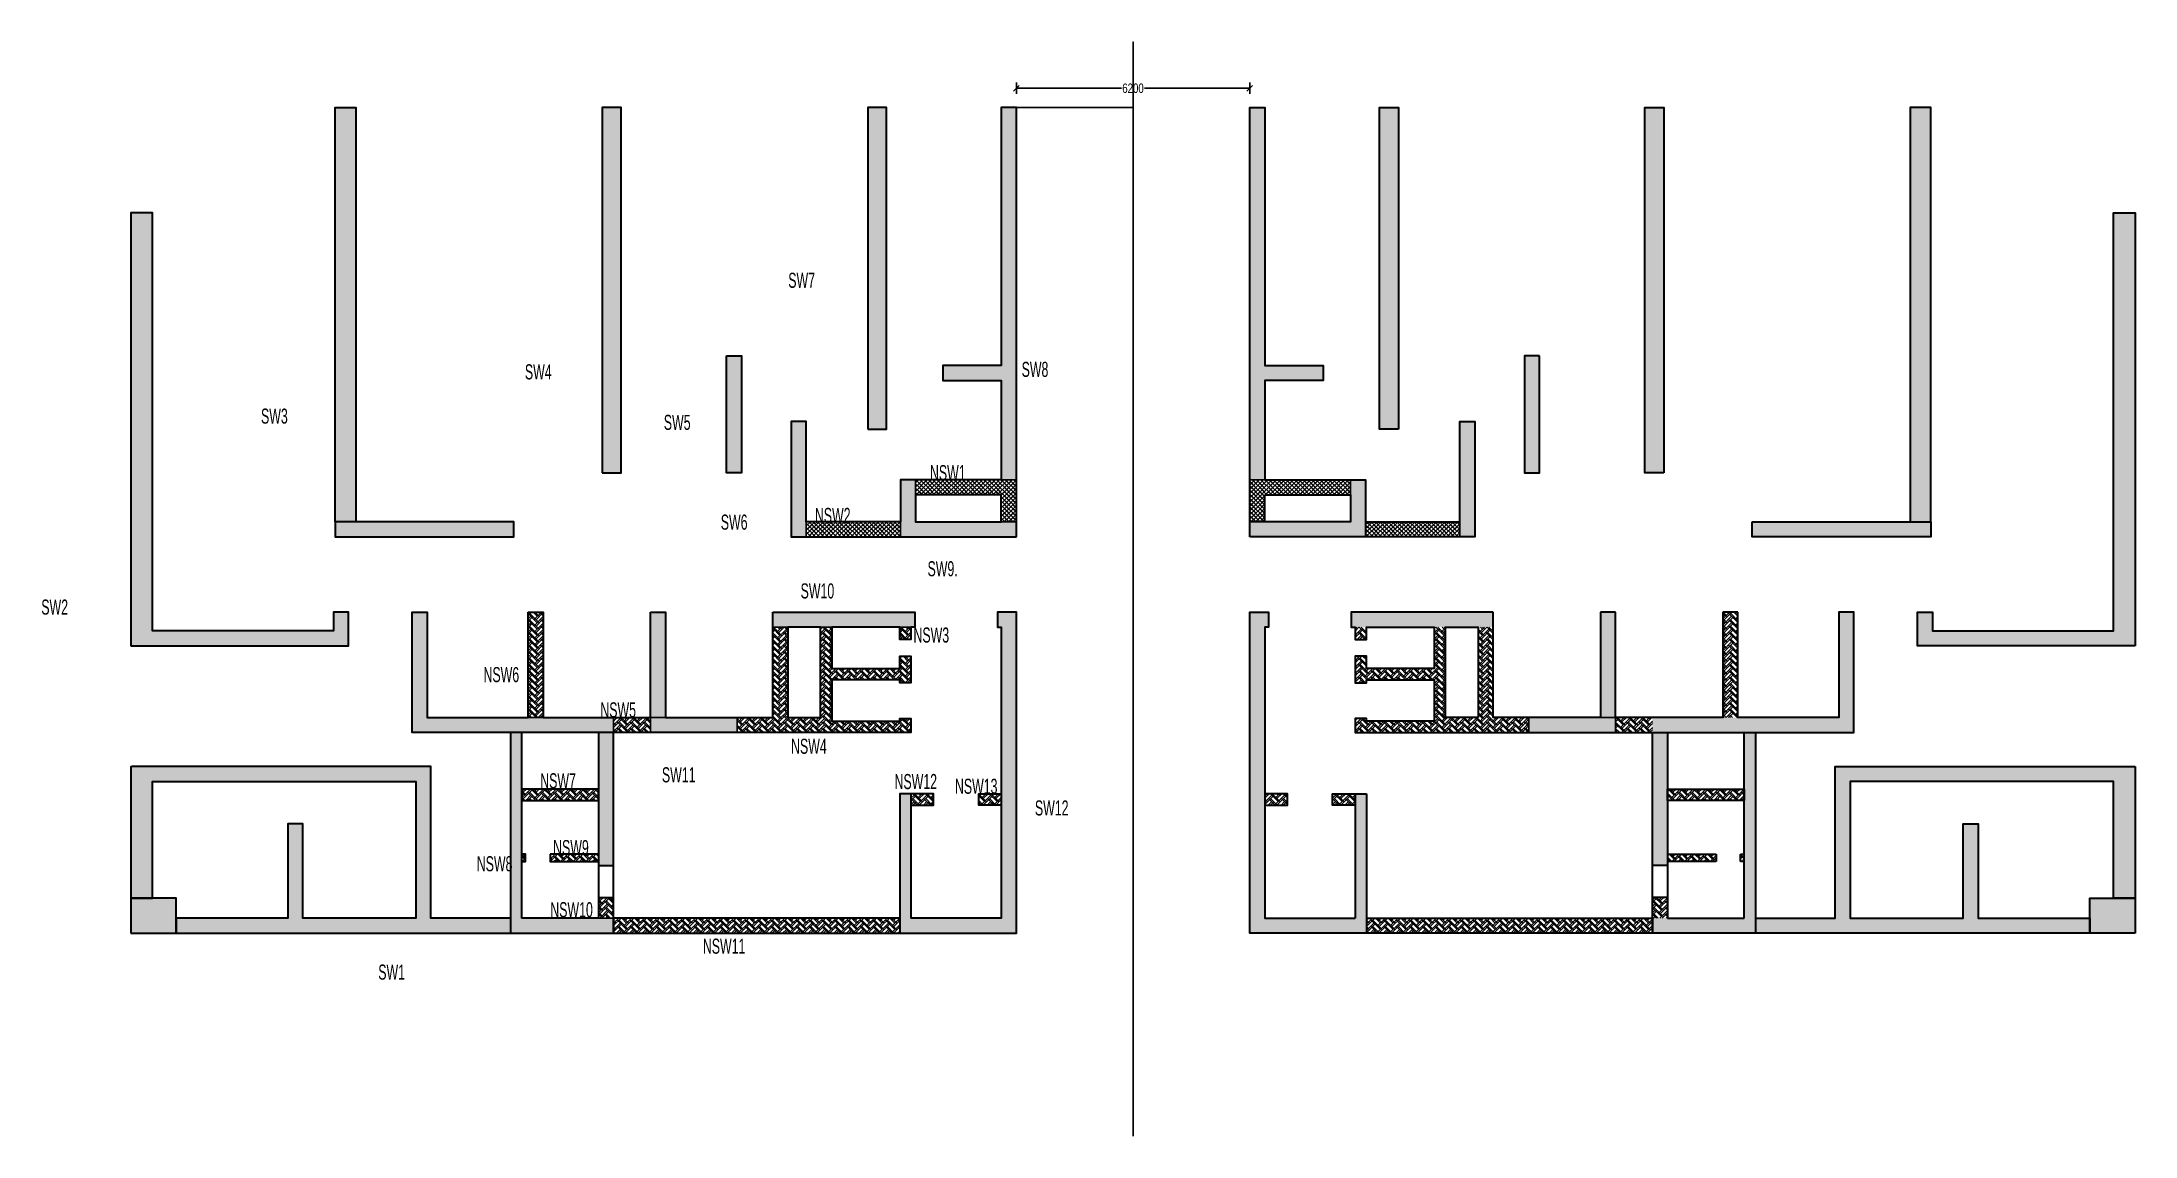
# Model space of a CAD drawing. Header units: millimetres. Extents: x 15 to 343839, y 33 to 62854.
# Drawn here: x 288223 to 343839, y 4008 to 33064 of the extents above; entities that cross this region are included whole.
import ezdxf

# ---------------------------------------------------------------- set-up
doc = ezdxf.new("R2010")
doc.units = ezdxf.units.MM
doc.layers.add('changes', color=7, linetype='Continuous')
for name, color, linetype, lineweight in [('S-BEAM-IDEN', 2, 'Continuous', 9), ('S-COL HATCH', 9, 'Continuous', 0), ('S-COLS', 5, 'Continuous', 35)]:
    doc.layers.add(name, color=color, linetype=linetype, lineweight=lineweight)
doc.styles.add('SOBHA', font='swisscl.ttf')
doc.styles.add('Swis721 LtCn BT', font='swisscl.ttf', dxfattribs={"width": 0.9, "height": 233.355162})
doc.dimstyles.new('S-100', dxfattribs={"dimscale": 100, "dimtxt": 2.5, "dimasz": 1.5, "dimexe": 1.5, "dimexo": 1.5, "dimgap": 0.1, "dimtad": 0, "dimdec": 0, "dimrnd": 0.0005, "dimzin": 0, "dimdsep": 46, "dimtxsty": 'SOBHA', "dimblk": 'OBLIQUE', "dimcen": 0.09, "dimclrd": 8, "dimclre": 8, "dimclrt": 6, "dimadec": 0, "dimazin": 0, "dimtfac": 1, "dimtdec": 0, "dimtofl": 0, "dimtmove": 0, "dimatfit": 3, "dimfxl": 1.5, "dimfxlon": 1, "dimtolj": 1, "dimtzin": 0, "dimlwd": -1, "dimlwe": -1, "dimarcsym": 0})
pattern_1 = [(45, (-31966103.18, 21022167.41), (0, 113.13708499), [240, -80]), (135, (-31966046.61, 21022223.98), (9e-15, 113.13708499), [240, -80])]
pattern_2 = [(45, (-31794446.85, 20735559.75), (0, 169.7056275), [360, -120]), (135, (-31794362, 20735644.6), (1e-14, 169.7056275), [360, -120])]
pattern_3 = [(45, (-31794446.85, 20683630.75), (0, 169.7056275), [360, -120]), (135, (-31794362, 20683715.6), (1e-14, 169.7056275), [360, -120])]
pattern_4 = [(45, (-31794446.854, 20735559.75), (0, 113.13708499), [240, -80]), (135, (-31794390.286, 20735616.32), (9e-15, 113.13708499), [240, -80])]
pattern_5 = [(45, (-31675513.76, 21030815.85), (0, 113.13708499), [240, -80]), (135, (-31675457.19, 21030872.42), (9e-15, 113.13708499), [240, -80])]
pattern_6 = [(45, (-31503857.43, 20744208.19), (0, 169.7056275), [360, -120]), (135, (-31503772.58, 20744293.04), (1e-14, 169.7056275), [360, -120])]
pattern_7 = [(45, (-31503857.43, 20692279.19), (0, 169.7056275), [360, -120]), (135, (-31503772.58, 20692364.04), (1e-14, 169.7056275), [360, -120])]
pattern_8 = [(45, (-31503857.43, 20744208.19), (0, 113.13708499), [240, -80]), (135, (-31503800.86, 20744264.76), (9e-15, 113.13708499), [240, -80])]

msp = doc.modelspace()

# ---------------------------------------------------------------- texts
at = {"layer": 'S-BEAM-IDEN', "style": 'Swis721 LtCn BT', "width": 0.8}
for s, p in [('SW7', (308054.6, 26533.3)), ('SW4', (301056.9, 24102.4)), ('SW8', (314254.6, 24168.6)), ('SW3', (294046.2, 22927.4)), ('SW5', (304747.9, 22760.9)), ('NSW1', (311819.3, 21424.6)), ('NSW2', (308761.9, 20290.3)), ('SW6', (306261.6, 20111.8)), ('SW9.', (311754.9, 18874)), ('SW10', (308382.7, 18285)), ('SW2', (288208.5, 17856.5)), ('NSW3', (311381.3, 17114)), ('NSW6', (299957.1, 16062.4)), ('NSW5', (303061.2, 15126)), ('NSW4', (308129.1, 14160.4)), ('NSW7', (301464.3, 13243.7)), ('SW11', (304697.5, 13402.6)), ('NSW12', (310877.4, 13223)), ('NSW13', (312482.7, 13097.9)), ('SW12', (314607.2, 12522.2)), ('NSW9', (301807.1, 11469.8)), ('NSW8', (299778.4, 11041)), ('NSW10', (301731.7, 9820.5)), ('NSW11', (305785.8, 8851.9)), ('SW1', (297161.6, 8163.6))]:
    msp.add_text(s, height=400, rotation=360, dxfattribs=at).set_placement(p)

# ---------------------------------------------------------------- blocks, each defined once
blk = doc.blocks.new('A$C0921b736')
at = {"layer": 'S-COL HATCH', "transparency": 33554687}
h = blk.add_hatch(color=256, dxfattribs=at)
h.dxf.hatch_style = 1
h.paths.add_polyline_path([(5425, 11675), (5425, 11275), (10175, 11275), (10175, 11675)])
h.paths.add_polyline_path([(5425, 11675), (5975, 11675), (5975, 22675), (5425, 22675)])
h = blk.add_hatch(color=256, dxfattribs=at)
h.dxf.hatch_style = 1
h.paths.add_polyline_path([(12525, 12975), (13025, 12975), (13025, 22675), (12525, 22675)])
h = blk.add_hatch(color=256, dxfattribs=at)
h.dxf.hatch_style = 1
h.paths.add_polyline_path([(19575, 14135), (20075, 14135), (20075, 22675), (19575, 22675)])
h = blk.add_hatch(color=256, dxfattribs=at)
h.dxf.hatch_style = 1
h.paths.add_polyline_path([(23525, 22675), (23125, 22675), (23125, 15825), (21575, 15825), (21575, 15425), (23125, 15425), (23125, 12785), (23525, 12785)])
h = blk.add_hatch(color=256, dxfattribs=at)
h.dxf.hatch_style = 1
h.paths.add_polyline_path([(29725, 12785), (30125, 12785), (30125, 15425), (31675, 15425), (31675, 15825), (30125, 15825), (30125, 22675), (29725, 22675)])
h = blk.add_hatch(color=256, dxfattribs=at)
h.dxf.hatch_style = 1
h.paths.add_polyline_path([(33675, 14135), (33175, 14135), (33175, 22675), (33675, 22675)])
h = blk.add_hatch(color=256, dxfattribs=at)
h.dxf.hatch_style = 1
h.paths.add_polyline_path([(40725, 12975), (40225, 12975), (40225, 22675), (40725, 22675)])
h = blk.add_hatch(color=256, dxfattribs=at)
h.dxf.hatch_style = 1
h.paths.add_polyline_path([(43075, 11675), (43075, 11275), (47825, 11275), (47825, 11675)])
h.paths.add_polyline_path([(47825, 22675), (47275, 22675), (47275, 11675), (47825, 11675)])
h = blk.add_hatch(color=256, dxfattribs=at)
h.dxf.hatch_style = 1
h.paths.add_polyline_path([(5785, 8375), (5785, 9275), (5385, 9275), (5385, 8775), (575, 8775), (575, 19875), (0, 19879), (0, 8375)])
h = blk.add_hatch(color=256, dxfattribs=at)
h.dxf.hatch_style = 1
h.paths.add_polyline_path([(53250, 8375), (53250, 19875), (52675, 19875), (52675, 8775), (47865, 8775), (47865, 9275), (47465, 9275), (47465, 8375)])
h = blk.add_hatch(color=256, dxfattribs=at)
h.dxf.hatch_style = 1
h.paths.add_polyline_path([(15825, 12975), (16225, 12975), (16225, 16075), (15825, 16075)])
h = blk.add_hatch(color=256, dxfattribs=at)
h.dxf.hatch_style = 1
h.paths.add_polyline_path([(37425, 16075), (37025, 16075), (37025, 12975), (37425, 12975)])
h = blk.add_hatch(color=256, dxfattribs=at)
h.dxf.hatch_style = 1
h.paths.add_polyline_path([(17945, 14335), (17545, 14335), (17545, 11275), (17945, 11275), (17945, 11675)])
h = blk.add_hatch(color=256, dxfattribs=at)
h.dxf.hatch_style = 1
h.paths.add_polyline_path([(35305, 11675), (35305, 11275), (35705, 11275), (35705, 14335), (35305, 14335)])
h = blk.add_hatch(color=256, dxfattribs=at)
h.dxf.hatch_style = 1
h.paths.add_polyline_path([(23525, 11275), (23525, 11675), (23125, 11675), (20845, 11675), (20845, 12385), (20845, 12785), (20445, 12785), (20445, 11675), (20445, 11275)])
at = {"layer": 'S-COL HATCH'}
h = blk.add_hatch(dxfattribs=at)
h.set_pattern_fill('AR-HBONE', color=256, scale=20)
h.set_pattern_definition(pattern_4)
h.paths.add_polyline_path([(23125, 12385), (23125, 11692), (23125, 11692), (23125, 11675), (23525, 11675), (23525, 12785), (20845, 12785), (20845, 12485), (20845, 12385)])
at = {"layer": 'S-COL HATCH', "transparency": 33554687}
h = blk.add_hatch(color=256, dxfattribs=at)
h.dxf.hatch_style = 1
h.paths.add_polyline_path([(32805, 11275), (32805, 11675), (32805, 12785), (32405, 12785), (32405, 12385), (32405, 11675), (30125, 11675), (29725, 11675), (29725, 11275)])
at = {"layer": 'S-COL HATCH'}
h = blk.add_hatch(dxfattribs=at)
h.set_pattern_fill('AR-HBONE', color=256, scale=20)
h.set_pattern_definition(pattern_4)
h.paths.add_polyline_path([(30125, 12385), (30125, 11692), (30125, 11692), (30125, 11675), (29725, 11675), (29725, 12785), (32405, 12785), (32405, 12485), (32405, 12385)])
h = blk.add_hatch(dxfattribs=at)
h.set_pattern_fill('AR-HBONE', color=256, scale=20)
h.set_pattern_definition(pattern_1)
h.paths.add_polyline_path([(20445, 11275), (20445, 11675), (17945, 11675), (17945, 11275)])
h = blk.add_hatch(dxfattribs=at)
h.set_pattern_fill('AR-HBONE', color=256, scale=20)
h.set_pattern_definition(pattern_1)
h.paths.add_polyline_path([(35305, 11275), (35305, 11675), (32805, 11675), (32805, 11275)])
at = {"layer": 'S-COL HATCH', "transparency": 33554687}
h = blk.add_hatch(color=256, dxfattribs=at)
h.dxf.hatch_style = 1
h.paths.add_polyline_path([(12825, 6075), (12825, 6475), (7871, 6475), (7871, 9275), (7471, 9275), (7471, 6075)])
at = {"layer": 'S-COL HATCH'}
h = blk.add_hatch(dxfattribs=at)
h.set_pattern_fill('AR-HBONE', color=256, scale=30)
h.set_pattern_definition(pattern_2)
h.paths.add_polyline_path([(10555, 6475), (10955, 6475), (10955, 9275), (10555, 9275)])
at = {"layer": 'S-COL HATCH', "transparency": 33554687}
h = blk.add_hatch(color=256, dxfattribs=at)
h.dxf.hatch_style = 1
h.paths.add_polyline_path([(13805, 9275), (14205, 9275), (14205, 6475), (13805, 6475)])
h = blk.add_hatch(color=256, dxfattribs=at)
h.dxf.hatch_style = 1
h.paths.add_polyline_path([(17055, 9275), (20825, 9275), (20825, 8875), (17055, 8875)])
h = blk.add_hatch(color=256, dxfattribs=at)
h.dxf.hatch_style = 1
h.paths.add_polyline_path([(20725, 4450), (20425, 4450), (20425, 1150), (20425, 750), (23125, 750), (23525, 750), (23525, 1150), (23525, 1150), (23525, 9275), (23025, 9275), (23025, 8875), (23125, 8875), (23125, 1150), (23125, 1150), (20725, 1150), (20725, 1150)])
h = blk.add_hatch(color=256, dxfattribs=at)
h.dxf.hatch_style = 1
h.paths.add_polyline_path([(32525, 4450), (32825, 4450), (32825, 1150), (32825, 750), (30125, 750), (29725, 750), (29725, 1150), (29725, 1150), (29725, 9275), (30225, 9275), (30225, 8875), (30125, 8875), (30125, 1150), (30125, 1150), (32525, 1150), (32525, 1150)])
h = blk.add_hatch(color=256, dxfattribs=at)
h.dxf.hatch_style = 1
h.paths.add_polyline_path([(36195, 9275), (32425, 9275), (32425, 8875), (36195, 8875)])
h = blk.add_hatch(color=256, dxfattribs=at)
h.dxf.hatch_style = 1
h.paths.add_polyline_path([(39445, 9275), (39045, 9275), (39045, 6475), (39445, 6475)])
h = blk.add_hatch(color=256, dxfattribs=at)
h.dxf.hatch_style = 1
h.paths.add_polyline_path([(40425, 6075), (40425, 6475), (45379, 6475), (45379, 9275), (45779, 9275), (45779, 6075)])
at = {"layer": 'S-COL HATCH'}
h = blk.add_hatch(dxfattribs=at)
h.set_pattern_fill('AR-HBONE', color=256, scale=30)
h.set_pattern_definition(pattern_2)
h.paths.add_polyline_path([(42695, 6475), (42295, 6475), (42295, 9275), (42695, 9275)])
h = blk.add_hatch(dxfattribs=at)
h.set_pattern_fill('AR-HBONE', color=256, scale=30)
h.set_pattern_definition(pattern_2)
h.paths.add_polyline_path([(18325, 8875), (18625, 8875), (18625, 7775), (20425, 7775), (20425, 8100), (20725, 8100), (20725, 7398), (20425, 7398), (20425, 7475), (18625, 7475), (18625, 6375), (20425, 6375), (20425, 6453), (20725, 6453), (20725, 6075), (16105, 6075), (16105, 6475), (18325, 6475)])
h = blk.add_hatch(dxfattribs=at)
h.set_pattern_fill('AR-HBONE', color=256, scale=30)
h.set_pattern_definition(pattern_2)
h.paths.add_polyline_path([(17055, 6475), (17455, 6475), (17455, 8875), (17055, 8875)])
h = blk.add_hatch(dxfattribs=at)
h.set_pattern_fill('AR-HBONE', color=256, scale=30)
h.set_pattern_definition(pattern_2)
h.paths.add_polyline_path([(20425, 8875), (20725, 8875), (20725, 8550), (20425, 8550)])
h = blk.add_hatch(dxfattribs=at)
h.set_pattern_fill('AR-HBONE', color=256, scale=30)
h.set_pattern_definition(pattern_2)
h.paths.add_polyline_path([(34925, 8875), (34625, 8875), (34625, 7775), (32825, 7775), (32825, 8100), (32525, 8100), (32525, 7398), (32825, 7398), (32825, 7475), (34625, 7475), (34625, 6375), (32825, 6375), (32825, 6453), (32525, 6453), (32525, 6075), (37145, 6075), (37145, 6475), (34925, 6475)])
h = blk.add_hatch(dxfattribs=at)
h.set_pattern_fill('AR-HBONE', color=256, scale=30)
h.set_pattern_definition(pattern_2)
h.paths.add_polyline_path([(32825, 8875), (32525, 8875), (32525, 8550), (32825, 8550)])
h = blk.add_hatch(dxfattribs=at)
h.set_pattern_fill('AR-HBONE', color=256, scale=30)
h.set_pattern_definition(pattern_2)
h.paths.add_polyline_path([(36195, 6475), (35795, 6475), (35795, 8875), (36195, 8875)])
h = blk.add_hatch(dxfattribs=at)
h.set_pattern_fill('AR-HBONE', color=256, scale=30)
h.set_pattern_definition(pattern_2)
h.paths.add_polyline_path([(13805, 6475), (12825, 6475), (12825, 6075), (13805, 6075)])
at = {"layer": 'S-COL HATCH', "transparency": 33554687}
h = blk.add_hatch(color=256, dxfattribs=at)
h.dxf.hatch_style = 1
h.paths.add_polyline_path([(13805, 6475), (16105, 6475), (16105, 6075), (13805, 6075)])
h = blk.add_hatch(color=256, dxfattribs=at)
h.dxf.hatch_style = 1
h.paths.add_polyline_path([(39445, 6475), (37145, 6475), (37145, 6075), (39445, 6075)])
at = {"layer": 'S-COL HATCH'}
h = blk.add_hatch(dxfattribs=at)
h.set_pattern_fill('AR-HBONE', color=256, scale=30)
h.set_pattern_definition(pattern_2)
h.paths.add_polyline_path([(39445, 6475), (40425, 6475), (40425, 6075), (39445, 6075)])
at = {"layer": 'S-COL HATCH', "transparency": 33554687}
h = blk.add_hatch(color=256, dxfattribs=at)
h.dxf.hatch_style = 1
h.paths.add_polyline_path([(10385, 6075), (10085, 6075), (10085, 750), (10385, 750), (12825, 750), (12825, 1150), (10385, 1150), (10385, 2850), (10385, 2850), (10385, 2850)])
h = blk.add_hatch(color=256, dxfattribs=at)
h.dxf.hatch_style = 1
h.paths.add_polyline_path([(12825, 6075), (12425, 6075), (12425, 6075), (12425, 4575), (12425, 4575), (12425, 4275), (12425, 2550), (12825, 2550)])
h = blk.add_hatch(color=256, dxfattribs=at)
h.dxf.hatch_style = 1
h.paths.add_polyline_path([(40425, 6075), (40825, 6075), (40825, 6075), (40825, 4575), (40825, 4575), (40825, 4275), (40825, 2550), (40425, 2550)])
h = blk.add_hatch(color=256, dxfattribs=at)
h.dxf.hatch_style = 1
h.paths.add_polyline_path([(42865, 6075), (43165, 6075), (43165, 750), (42865, 750), (40425, 750), (40425, 1150), (42865, 1150), (42865, 2850), (42865, 2850), (42865, 2850)])
h = blk.add_hatch(color=256, dxfattribs=at)
h.dxf.hatch_style = 1
h.paths.add_polyline_path([(7571, 4775), (7571, 1150), (4571, 1150), (4571, 3648), (4171, 3648), (4171, 1150), (1200, 1150), (1200, 750), (10085, 750), (10085, 1150), (7971, 1150), (7971, 5175), (0, 5175), (0, 1675), (575, 1675), (575, 4775)])
h = blk.add_hatch(color=256, dxfattribs=at)
h.dxf.hatch_style = 1
h.paths.add_polyline_path([(52675, 4775), (52675, 1675), (53250, 1675), (53250, 5175), (45279, 5175), (45279, 1150), (43165, 1150), (43165, 750), (52050, 750), (52050, 1150), (49079, 1150), (49079, 3648), (48679, 3648), (48679, 1150), (45679, 1150), (45679, 4775)])
at = {"layer": 'S-COL HATCH'}
h = blk.add_hatch(dxfattribs=at)
h.set_pattern_fill('AR-HBONE', color=256, scale=30)
h.set_pattern_definition(pattern_2)
h.paths.add_polyline_path([(12425, 4575), (10385, 4575), (10385, 4275), (12425, 4275)])
h = blk.add_hatch(dxfattribs=at)
h.set_pattern_fill('AR-HBONE', color=256, scale=30)
h.set_pattern_definition(pattern_3)
h.paths.add_polyline_path([(21325, 4150), (21325, 4450), (20725, 4450), (20725, 4150)])
h.paths.add_polyline_path([(23125, 4150), (23125, 4450), (22525, 4450), (22525, 4150)])
h = blk.add_hatch(dxfattribs=at)
h.set_pattern_fill('AR-HBONE', color=256, scale=30)
h.set_pattern_definition(pattern_3)
h.paths.add_polyline_path([(32525, 4150), (32525, 4450), (31925, 4450), (31925, 4150)])
h.paths.add_polyline_path([(30725, 4150), (30725, 4450), (30125, 4450), (30125, 4150)])
h = blk.add_hatch(dxfattribs=at)
h.set_pattern_fill('AR-HBONE', color=256, scale=30)
h.set_pattern_definition(pattern_2)
h.paths.add_polyline_path([(40825, 4275), (42865, 4275), (42865, 4575), (40825, 4575)])
h = blk.add_hatch(dxfattribs=at)
h.set_pattern_fill('AR-HBONE', color=256, scale=30)
h.set_pattern_definition(pattern_2)
h.paths.add_polyline_path([(10485, 2850), (10385, 2850), (10385, 2650), (10485, 2650)])
h = blk.add_hatch(dxfattribs=at)
h.set_pattern_fill('AR-HBONE', color=256, scale=30)
h.set_pattern_definition(pattern_2)
h.paths.add_polyline_path([(11135, 2850), (11135, 2650), (12425, 2650), (12425, 2850)])
h = blk.add_hatch(dxfattribs=at)
h.set_pattern_fill('AR-HBONE', color=256, scale=30)
h.set_pattern_definition(pattern_2)
h.paths.add_polyline_path([(42115, 2850), (42115, 2650), (40825, 2650), (40825, 2850)])
h = blk.add_hatch(dxfattribs=at)
h.set_pattern_fill('AR-HBONE', color=256, scale=30)
h.set_pattern_definition(pattern_2)
h.paths.add_polyline_path([(42765, 2850), (42865, 2850), (42865, 2650), (42765, 2650)])
at = {"layer": 'S-COL HATCH', "transparency": 33554687}
h = blk.add_hatch(color=256, dxfattribs=at)
h.dxf.hatch_style = 1
h.paths.add_polyline_path([(0, 1675), (0, 750), (1200, 750), (1200, 1675)])
at = {"layer": 'S-COL HATCH'}
h = blk.add_hatch(dxfattribs=at)
h.set_pattern_fill('AR-HBONE', color=256, scale=30)
h.set_pattern_definition(pattern_2)
h.paths.add_polyline_path([(12825, 1700), (12425, 1700), (12425, 1150), (12825, 1150)])
h = blk.add_hatch(dxfattribs=at)
h.set_pattern_fill('AR-HBONE', color=256, scale=30)
h.set_pattern_definition(pattern_2)
h.paths.add_polyline_path([(40425, 1700), (40825, 1700), (40825, 1150), (40425, 1150)])
at = {"layer": 'S-COL HATCH', "transparency": 33554687}
h = blk.add_hatch(color=256, dxfattribs=at)
h.dxf.hatch_style = 1
h.paths.add_polyline_path([(53250, 1675), (53250, 750), (52050, 750), (52050, 1675)])
at = {"layer": 'S-COL HATCH'}
h = blk.add_hatch(dxfattribs=at)
h.set_pattern_fill('AR-HBONE', color=256, scale=30)
h.set_pattern_definition(pattern_2)
h.paths.add_polyline_path([(12825, 1150), (20425, 1150), (20425, 750), (12825, 750)])
h = blk.add_hatch(dxfattribs=at)
h.set_pattern_fill('AR-HBONE', color=256, scale=30)
h.set_pattern_definition(pattern_2)
h.paths.add_polyline_path([(40425, 1150), (32825, 1150), (32825, 750), (40425, 750)])
at = {"layer": 'changes'}
for p, q in [((20845, 12385), (20845, 12785)), ((23125, 12785), (23525, 12785)), ((30125, 12785), (29725, 12785)), ((32405, 12385), (32405, 12785)), ((17945, 11675), (17945, 11275)), ((20445, 11675), (20445, 11275)), ((23125, 11675), (23525, 11675)), ((30125, 11675), (29725, 11675)), ((32805, 11675), (32805, 11275)), ((35305, 11675), (35305, 11275))]:
    blk.add_line(p, q, dxfattribs=at)
for points in [[(13805, 6475), (16105, 6475), (16105, 6075), (13805, 6075)], [(39445, 6475), (37145, 6475), (37145, 6075), (39445, 6075)]]:
    blk.add_lwpolyline(points, close=True, dxfattribs=at)
at = {"layer": 'S-COLS'}
for p, q in [((20425, 4450), (20425, 1150)), ((20725, 4450), (20725, 1150)), ((32525, 4450), (32525, 1150)), ((32825, 4450), (32825, 1150)), ((12425, 2550), (12825, 2550)), ((40825, 2550), (40425, 2550)), ((12425, 1700), (12825, 1700)), ((40825, 1700), (40425, 1700)), ((20425, 1150), (20425, 750)), ((32825, 1150), (32825, 750))]:
    blk.add_line(p, q, dxfattribs=at)
for points in [[(5425, 11675), (5425, 22675), (5975, 22675), (5975, 11675), (5425, 11675)], [(23525, 11275), (23525, 22675), (23125, 22675), (23125, 15825), (21575, 15825), (21575, 15425), (23125, 15425), (23125, 12785), (20445, 12785), (20445, 11675), (17945, 11675), (17945, 14335), (17545, 14335), (17545, 11275), (23525, 11275)], [(29725, 11275), (29725, 22675), (30125, 22675), (30125, 15825), (31675, 15825), (31675, 15425), (30125, 15425), (30125, 12785), (32805, 12785), (32805, 11675), (35305, 11675), (35305, 14335), (35705, 14335), (35705, 11275), (29725, 11275)], [(47825, 11675), (47825, 22675), (47275, 22675), (47275, 11675), (47825, 11675)], [(17055, 9275), (20825, 9275), (20825, 8875), (20725, 8875), (20725, 8550), (20425, 8550), (20425, 8875), (19525, 8875), (18625, 8875), (18625, 7775), (20425, 7775), (20425, 8100), (20725, 8100), (20725, 7398), (20425, 7398), (20425, 7475), (18625, 7475), (18625, 6375), (19525, 6375), (20425, 6375), (20425, 6453), (20725, 6453), (20725, 6075), (18625, 6075), (18625, 6075), (7471, 6075), (7471, 9275), (7871, 9275), (7871, 6475), (10555, 6475), (10555, 9275)], [(10555, 9275), (10955, 9275)], [(10955, 9275), (10955, 6475), (13805, 6475), (13805, 9275)], [(13805, 9275), (14205, 9275)], [(14205, 9275), (14205, 6475), (17055, 6475), (17055, 9275)], [(23525, 1150), (23525, 9275), (23025, 9275), (23025, 8875), (23125, 8875), (23125, 1150), (20725, 1150)], [(29725, 1150), (29725, 9275), (30225, 9275), (30225, 8875), (30125, 8875), (30125, 1150), (32525, 1150)], [(36195, 9275), (32425, 9275), (32425, 8875), (32525, 8875), (32525, 8550), (32825, 8550), (32825, 8875), (33725, 8875), (34625, 8875), (34625, 7775), (32825, 7775), (32825, 8100), (32525, 8100), (32525, 7398), (32825, 7398), (32825, 7475), (34625, 7475), (34625, 6375), (33725, 6375), (32825, 6375), (32825, 6453), (32525, 6453), (32525, 6075), (34625, 6075), (34625, 6075), (45779, 6075), (45779, 9275), (45379, 9275), (45379, 6475), (42695, 6475), (42695, 9275)], [(39045, 9275), (39045, 6475), (36195, 6475), (36195, 9275)], [(39445, 9275), (39045, 9275)], [(42295, 9275), (42295, 6475), (39445, 6475), (39445, 9275)], [(42695, 9275), (42295, 9275)], [(10085, 6075), (10085, 750), (10385, 750)], [(10385, 1150), (10385, 6075)], [(12425, 6075), (12425, 1150)], [(12425, 750), (12825, 750), (12825, 6075)], [(40825, 750), (40425, 750), (40425, 6075)], [(40825, 6075), (40825, 1150)], [(43165, 6075), (43165, 750), (42865, 750)], [(42865, 1150), (42865, 6075)], [(0, 5175), (0, 1675), (575, 1675), (575, 4775), (7571, 4775), (7571, 1150), (4571, 1150), (4571, 3648), (4171, 3648), (4171, 1150), (1200, 1150), (1200, 750), (10085, 750)], [(10085, 1150), (7971, 1150), (7971, 5175), (25, 5175)], [(43165, 1150), (45279, 1150), (45279, 5175), (53250, 5175)], [(53250, 5175), (53250, 1675), (52675, 1675), (52675, 4775), (45679, 4775), (45679, 1150), (48679, 1150), (48679, 3648), (49079, 3648), (49079, 1150), (52050, 1150), (52050, 750), (43165, 750)], [(20725, 4150), (21325, 4150), (21325, 4450), (20425, 4450)], [(23125, 4150), (22525, 4150), (22525, 4450), (23125, 4450)], [(30125, 4150), (30725, 4150), (30725, 4450), (30125, 4450)], [(32525, 4150), (31925, 4150), (31925, 4450), (32825, 4450)], [(10485, 2850), (10385, 2850)], [(10485, 2650), (10485, 2850)], [(11135, 2850), (11135, 2650)], [(12425, 2850), (11135, 2850)], [(40825, 2850), (42115, 2850)], [(42115, 2850), (42115, 2650)], [(42765, 2650), (42765, 2850)], [(42765, 2850), (42865, 2850)], [(10385, 2650), (10485, 2650)], [(11135, 2650), (12425, 2650)], [(42115, 2650), (40825, 2650)], [(42865, 2650), (42765, 2650)], [(12425, 1150), (10385, 1150)], [(20425, 1150), (12825, 1150), (12825, 750), (23125, 750)], [(23125, 750), (23125, 750), (23525, 750), (23525, 1150)], [(30125, 750), (30125, 750), (29725, 750), (29725, 1150)], [(32825, 1150), (40425, 1150), (40425, 750), (30125, 750)], [(40825, 1150), (42865, 1150)], [(10385, 750), (12425, 750)], [(42865, 750), (40825, 750)]]:
    blk.add_lwpolyline(points, dxfattribs=at)
at = {"layer": 'S-COLS', "elevation": 0}
for points in [[(12525, 12975), (13025, 12975), (13025, 22675), (12525, 22675)], [(40725, 12975), (40225, 12975), (40225, 22675), (40725, 22675)], [(15825, 16075), (16225, 16075), (16225, 12975), (15825, 12975)], [(37425, 16075), (37025, 16075), (37025, 12975), (37425, 12975)], [(10175, 11675), (5425, 11675), (5425, 11275), (10175, 11275)], [(43075, 11675), (47825, 11675), (47825, 11275), (43075, 11275)], [(0, 750), (1200, 750), (1200, 1675), (0, 1675)], [(53250, 750), (52050, 750), (52050, 1675), (53250, 1675)]]:
    blk.add_lwpolyline(points, close=True, dxfattribs=at)
at = {"layer": 'S-COLS'}
for points in [[(19575, 14135), (20075, 14135), (20075, 22675), (19575, 22675)], [(33675, 14135), (33175, 14135), (33175, 22675), (33675, 22675)], [(0, 8379), (5785, 8375), (5785, 9275), (5385, 9275), (5385, 8775), (575, 8775), (575, 19875), (0, 19879)], [(53250, 8375), (47465, 8375), (47465, 9275), (47865, 9275), (47865, 8775), (52675, 8775), (52675, 19875), (53250, 19875)], [(23125, 12385), (20845, 12385), (20845, 11675), (23125, 11675)], [(30125, 12385), (32405, 12385), (32405, 11675), (30125, 11675)], [(17455, 6475), (18325, 6475), (18325, 8875), (17455, 8875)], [(35795, 6475), (34925, 6475), (34925, 8875), (35795, 8875)], [(12425, 4575), (10385, 4575), (10385, 4275), (12425, 4275)], [(40825, 4575), (42865, 4575), (42865, 4275), (40825, 4275)]]:
    blk.add_lwpolyline(points, close=True, dxfattribs=at)
blk = doc.blocks.new('_OBLIQUE')
at = {"color": 0, "linetype": 'ByBlock'}
blk.add_line((-0.5, -0.5), (0.5, 0.5), dxfattribs=at)
blk = doc.blocks.new('*D23')
at = {"layer": 'changes', "color": 8, "transparency": 16777216}
for p, q in [((314114, 31682), (314114, 31982)), ((314114, 31832), (316907, 31832)), ((320314, 31832), (317522, 31832)), ((320314, 31682), (320314, 31982))]:
    blk.add_line(p, q, dxfattribs=at)
at = {"layer": 'changes', "color": 8, "transparency": 16777216, "xscale": 150, "yscale": 150, "zscale": 150, "rotation": 180}
blk.add_blockref('_OBLIQUE', (314114, 31832), dxfattribs=at)
at = {"layer": 'changes', "color": 8, "transparency": 16777216, "xscale": 150, "yscale": 150, "zscale": 150}
blk.add_blockref('_OBLIQUE', (320314, 31832), dxfattribs=at)
at = {"layer": 'changes', "color": 6, "transparency": 16777216, "insert": (317214, 31832), "char_height": 250, "attachment_point": 5, "style": 'SOBHA'}
blk.add_mtext('\\A1;6200', dxfattribs=at)

# ---------------------------------------------------------------- dimensions: what is measured, and where the dimension line sits
at = {"layer": 'changes', "color": 240, "true_color": 0xed1f24}
dim = msp.add_linear_dim(base=(320314.4, 31832.2), p1=(314114.4, 31323.6), p2=(320314.4, 31323.6), dimstyle='S-100', dxfattribs=at)
dim.commit()
dim.dimension.update_dxf_attribs({"geometry": '*D23', "text_midpoint": (317214.4, 31832.2)})

# ---------------------------------------------------------------- hatches: boundary and pattern name
at = {"layer": 'S-COL HATCH', "transparency": 33554687}
h = msp.add_hatch(color=256, dxfattribs=at)
h.dxf.hatch_style = 1
h.paths.add_polyline_path([(296014.4, 20323.7), (296014.4, 19923.6), (300764.4, 19923.6), (300764.4, 20323.7)])
h.paths.add_polyline_path([(296014.4, 20323.7), (296564.4, 20323.7), (296564.4, 31323.6), (296014.4, 31323.6)])
h = msp.add_hatch(color=256, dxfattribs=at)
h.dxf.hatch_style = 1
h.paths.add_polyline_path([(303114.4, 21623.6), (303614.4, 21623.6), (303614.4, 31323.6), (303114.4, 31323.6)])
h = msp.add_hatch(color=256, dxfattribs=at)
h.dxf.hatch_style = 1
h.paths.add_polyline_path([(310164.4, 22783.6), (310664.4, 22783.6), (310664.4, 31323.6), (310164.4, 31323.6)])
h = msp.add_hatch(color=256, dxfattribs=at)
h.dxf.hatch_style = 1
h.paths.add_polyline_path([(314114.4, 31323.6), (313714.4, 31323.6), (313714.4, 24473.6), (312164.4, 24473.6), (312164.4, 24073.6), (313714.4, 24073.6), (313714.4, 21433.6), (314114.4, 21433.6)])
h = msp.add_hatch(color=256, dxfattribs=at)
h.dxf.hatch_style = 1
h.paths.add_polyline_path([(320314.4, 21433.6), (320714.4, 21433.6), (320714.4, 24073.6), (322264.4, 24073.6), (322264.4, 24473.6), (320714.4, 24473.6), (320714.4, 31323.6), (320314.4, 31323.6)])
h = msp.add_hatch(color=256, dxfattribs=at)
h.dxf.hatch_style = 1
h.paths.add_polyline_path([(324264.4, 22783.6), (323764.4, 22783.6), (323764.4, 31323.6), (324264.4, 31323.6)])
h = msp.add_hatch(color=256, dxfattribs=at)
h.dxf.hatch_style = 1
h.paths.add_polyline_path([(331314.5, 21623.6), (330814.4, 21623.6), (330814.4, 31323.6), (331314.5, 31323.6)])
h = msp.add_hatch(color=256, dxfattribs=at)
h.dxf.hatch_style = 1
h.paths.add_polyline_path([(333664.4, 20323.7), (333664.4, 19923.6), (338414.4, 19923.6), (338414.4, 20323.7)])
h.paths.add_polyline_path([(338414.4, 31323.6), (337864.4, 31323.6), (337864.4, 20323.7), (338414.4, 20323.7)])
h = msp.add_hatch(color=256, dxfattribs=at)
h.dxf.hatch_style = 1
h.paths.add_polyline_path([(296374.5, 17023.6), (296374.5, 17923.6), (295974.4, 17923.6), (295974.4, 17423.6), (291164.4, 17423.6), (291164.5, 28523.6), (290589.5, 28527), (290589.4, 17023.6)])
h = msp.add_hatch(color=256, dxfattribs=at)
h.dxf.hatch_style = 1
h.paths.add_polyline_path([(343839.4, 17023.6), (343839.4, 28523.6), (343264.4, 28523.6), (343264.4, 17423.6), (338454.4, 17423.6), (338454.4, 17923.6), (338054.4, 17923.6), (338054.4, 17023.6)])
h = msp.add_hatch(color=256, dxfattribs=at)
h.dxf.hatch_style = 1
h.paths.add_polyline_path([(306414.4, 21623.6), (306814.4, 21623.6), (306814.4, 24723.6), (306414.4, 24723.6)])
h = msp.add_hatch(color=256, dxfattribs=at)
h.dxf.hatch_style = 1
h.paths.add_polyline_path([(328014.4, 24723.6), (327614.4, 24723.6), (327614.4, 21623.6), (328014.4, 21623.6)])
h = msp.add_hatch(color=256, dxfattribs=at)
h.dxf.hatch_style = 1
h.paths.add_polyline_path([(308534.4, 22983.6), (308134.4, 22983.6), (308134.4, 19923.6), (308534.4, 19923.6), (308534.4, 20323.6)])
h = msp.add_hatch(color=256, dxfattribs=at)
h.dxf.hatch_style = 1
h.paths.add_polyline_path([(325894.4, 20323.6), (325894.4, 19923.6), (326294.4, 19923.6), (326294.4, 22983.6), (325894.4, 22983.6)])
h = msp.add_hatch(color=256, dxfattribs=at)
h.dxf.hatch_style = 1
h.paths.add_polyline_path([(314114.4, 19923.6), (314114.4, 20323.6), (313714.4, 20323.6), (311434.4, 20323.6), (311434.4, 21033.6), (311434.4, 21433.6), (311034.4, 21433.6), (311034.4, 20323.6), (311034.4, 19923.6)])
at = {"layer": 'S-COL HATCH'}
h = msp.add_hatch(dxfattribs=at)
h.set_pattern_fill('AR-HBONE', color=256, scale=20)
h.set_pattern_definition(pattern_8)
h.paths.add_polyline_path([(313714.4, 21033.6), (313714.4, 20340.9), (313714.4, 20340.9), (313714.4, 20323.6), (314114.4, 20323.6), (314114.4, 21433.6), (311434.4, 21433.6), (311434.4, 21133.6), (311434.4, 21033.6)])
at = {"layer": 'S-COL HATCH', "transparency": 33554687}
h = msp.add_hatch(color=256, dxfattribs=at)
h.dxf.hatch_style = 1
h.paths.add_polyline_path([(323394.4, 19923.6), (323394.4, 20323.6), (323394.4, 21433.6), (322994.4, 21433.6), (322994.4, 21033.6), (322994.4, 20323.6), (320714.4, 20323.6), (320314.4, 20323.6), (320314.4, 19923.6)])
at = {"layer": 'S-COL HATCH'}
h = msp.add_hatch(dxfattribs=at)
h.set_pattern_fill('AR-HBONE', color=256, scale=20)
h.set_pattern_definition(pattern_8)
h.paths.add_polyline_path([(320714.4, 21033.6), (320714.4, 20340.9), (320714.4, 20340.9), (320714.4, 20323.6), (320314.4, 20323.6), (320314.4, 21433.6), (322994.4, 21433.6), (322994.4, 21133.6), (322994.4, 21033.6)])
h = msp.add_hatch(dxfattribs=at)
h.set_pattern_fill('AR-HBONE', color=256, scale=20)
h.set_pattern_definition(pattern_5)
h.paths.add_polyline_path([(311034.4, 19923.6), (311034.4, 20323.6), (308534.4, 20323.6), (308534.4, 19923.6)])
h = msp.add_hatch(dxfattribs=at)
h.set_pattern_fill('AR-HBONE', color=256, scale=20)
h.set_pattern_definition(pattern_5)
h.paths.add_polyline_path([(325894.4, 19923.6), (325894.4, 20323.6), (323394.4, 20323.6), (323394.4, 19923.6)])
at = {"layer": 'S-COL HATCH', "transparency": 33554687}
h = msp.add_hatch(color=256, dxfattribs=at)
h.dxf.hatch_style = 1
h.paths.add_polyline_path([(303414.4, 14723.6), (303414.4, 15123.6), (298460.1, 15123.6), (298460.1, 17923.6), (298060.1, 17923.6), (298060.1, 14723.6)])
at = {"layer": 'S-COL HATCH'}
h = msp.add_hatch(dxfattribs=at)
h.set_pattern_fill('AR-HBONE', color=256, scale=30)
h.set_pattern_definition(pattern_6)
h.paths.add_polyline_path([(301144.4, 15123.6), (301544.4, 15123.6), (301544.4, 17923.6), (301144.4, 17923.6)])
at = {"layer": 'S-COL HATCH', "transparency": 33554687}
h = msp.add_hatch(color=256, dxfattribs=at)
h.dxf.hatch_style = 1
h.paths.add_polyline_path([(304394.4, 17923.6), (304794.4, 17923.6), (304794.4, 15123.6), (304394.4, 15123.6)])
h = msp.add_hatch(color=256, dxfattribs=at)
h.dxf.hatch_style = 1
h.paths.add_polyline_path([(307644.4, 17923.6), (311414.4, 17923.6), (311414.4, 17523.6), (307644.4, 17523.6)])
h = msp.add_hatch(color=256, dxfattribs=at)
h.dxf.hatch_style = 1
h.paths.add_polyline_path([(311314.4, 13098.4), (311014.4, 13098.4), (311014.4, 9798.5), (311014.4, 9398.4), (313714.4, 9398.4), (314114.4, 9398.4), (314114.4, 9798.4), (314114.4, 9798.4), (314114.4, 17923.6), (313614.4, 17923.6), (313614.4, 17523.6), (313714.4, 17523.6), (313714.4, 9798.4), (313714.4, 9798.4), (311314.5, 9798.4), (311314.4, 9798.4)])
h = msp.add_hatch(color=256, dxfattribs=at)
h.dxf.hatch_style = 1
h.paths.add_polyline_path([(323114.4, 13098.4), (323414.4, 13098.4), (323414.4, 9798.5), (323414.4, 9398.4), (320714.4, 9398.4), (320314.4, 9398.4), (320314.4, 9798.4), (320314.4, 9798.4), (320314.4, 17923.6), (320814.4, 17923.6), (320814.4, 17523.6), (320714.4, 17523.6), (320714.4, 9798.4), (320714.4, 9798.4), (323114.4, 9798.4), (323114.4, 9798.4)])
h = msp.add_hatch(color=256, dxfattribs=at)
h.dxf.hatch_style = 1
h.paths.add_polyline_path([(326784.4, 17923.6), (323014.4, 17923.6), (323014.4, 17523.6), (326784.4, 17523.6)])
h = msp.add_hatch(color=256, dxfattribs=at)
h.dxf.hatch_style = 1
h.paths.add_polyline_path([(330034.4, 17923.6), (329634.4, 17923.6), (329634.4, 15123.6), (330034.4, 15123.6)])
h = msp.add_hatch(color=256, dxfattribs=at)
h.dxf.hatch_style = 1
h.paths.add_polyline_path([(331014.4, 14723.6), (331014.4, 15123.6), (335968.8, 15123.6), (335968.8, 17923.6), (336368.8, 17923.6), (336368.8, 14723.6)])
at = {"layer": 'S-COL HATCH'}
h = msp.add_hatch(dxfattribs=at)
h.set_pattern_fill('AR-HBONE', color=256, scale=30)
h.set_pattern_definition(pattern_6)
h.paths.add_polyline_path([(333284.4, 15123.6), (332884.4, 15123.6), (332884.4, 17923.6), (333284.4, 17923.6)])
h = msp.add_hatch(dxfattribs=at)
h.set_pattern_fill('AR-HBONE', color=256, scale=30)
h.set_pattern_definition(pattern_6)
h.paths.add_polyline_path([(308914.4, 17523.6), (309214.4, 17523.6), (309214.4, 16423.6), (311014.4, 16423.6), (311014.4, 16748.6), (311314.4, 16748.6), (311314.4, 16046.1), (311014.4, 16046.1), (311014.4, 16123.6), (309214.4, 16123.6), (309214.4, 15023.6), (311014.4, 15023.6), (311014.4, 15101.1), (311314.4, 15101.1), (311314.4, 14723.6), (306694.4, 14723.6), (306694.4, 15123.6), (308914.4, 15123.6)])
h = msp.add_hatch(dxfattribs=at)
h.set_pattern_fill('AR-HBONE', color=256, scale=30)
h.set_pattern_definition(pattern_6)
h.paths.add_polyline_path([(307644.4, 15123.6), (308044.4, 15123.6), (308044.4, 17523.6), (307644.4, 17523.6)])
h = msp.add_hatch(dxfattribs=at)
h.set_pattern_fill('AR-HBONE', color=256, scale=30)
h.set_pattern_definition(pattern_6)
h.paths.add_polyline_path([(311014.4, 17523.6), (311314.4, 17523.6), (311314.4, 17198.6), (311014.4, 17198.6)])
h = msp.add_hatch(dxfattribs=at)
h.set_pattern_fill('AR-HBONE', color=256, scale=30)
h.set_pattern_definition(pattern_6)
h.paths.add_polyline_path([(325514.4, 17523.6), (325214.4, 17523.6), (325214.4, 16423.6), (323414.4, 16423.6), (323414.4, 16748.6), (323114.4, 16748.6), (323114.4, 16046.1), (323414.4, 16046.1), (323414.4, 16123.6), (325214.4, 16123.6), (325214.4, 15023.6), (323414.4, 15023.6), (323414.4, 15101.1), (323114.4, 15101.1), (323114.4, 14723.6), (327734.4, 14723.6), (327734.4, 15123.6), (325514.4, 15123.6)])
h = msp.add_hatch(dxfattribs=at)
h.set_pattern_fill('AR-HBONE', color=256, scale=30)
h.set_pattern_definition(pattern_6)
h.paths.add_polyline_path([(323414.4, 17523.6), (323114.4, 17523.6), (323114.4, 17198.6), (323414.4, 17198.6)])
h = msp.add_hatch(dxfattribs=at)
h.set_pattern_fill('AR-HBONE', color=256, scale=30)
h.set_pattern_definition(pattern_6)
h.paths.add_polyline_path([(326784.4, 15123.6), (326384.4, 15123.6), (326384.4, 17523.6), (326784.4, 17523.6)])
h = msp.add_hatch(dxfattribs=at)
h.set_pattern_fill('AR-HBONE', color=256, scale=30)
h.set_pattern_definition(pattern_6)
h.paths.add_polyline_path([(304394.4, 15123.6), (303414.4, 15123.6), (303414.4, 14723.6), (304394.4, 14723.6)])
at = {"layer": 'S-COL HATCH', "transparency": 33554687}
h = msp.add_hatch(color=256, dxfattribs=at)
h.dxf.hatch_style = 1
h.paths.add_polyline_path([(304394.4, 15123.6), (306694.4, 15123.6), (306694.4, 14723.6), (304394.4, 14723.6)])
h = msp.add_hatch(color=256, dxfattribs=at)
h.dxf.hatch_style = 1
h.paths.add_polyline_path([(330034.4, 15123.6), (327734.4, 15123.6), (327734.4, 14723.6), (330034.4, 14723.6)])
at = {"layer": 'S-COL HATCH'}
h = msp.add_hatch(dxfattribs=at)
h.set_pattern_fill('AR-HBONE', color=256, scale=30)
h.set_pattern_definition(pattern_6)
h.paths.add_polyline_path([(330034.4, 15123.6), (331014.4, 15123.6), (331014.4, 14723.6), (330034.4, 14723.6)])
at = {"layer": 'S-COL HATCH', "transparency": 33554687}
h = msp.add_hatch(color=256, dxfattribs=at)
h.dxf.hatch_style = 1
h.paths.add_polyline_path([(300974.5, 14723.6), (300674.5, 14723.6), (300674.5, 9398.4), (300974.5, 9398.4), (303414.4, 9398.4), (303414.4, 9798.4), (300974.5, 9798.4), (300974.5, 11498.4), (300974.5, 11498.4), (300974.5, 11498.4)])
h = msp.add_hatch(color=256, dxfattribs=at)
h.dxf.hatch_style = 1
h.paths.add_polyline_path([(303414.4, 14723.6), (303014.4, 14723.6), (303014.4, 14723.6), (303014.4, 13223.6), (303014.4, 13223.6), (303014.4, 12923.6), (303014.4, 11198.6), (303414.4, 11198.6)])
h = msp.add_hatch(color=256, dxfattribs=at)
h.dxf.hatch_style = 1
h.paths.add_polyline_path([(331014.4, 14723.6), (331414.4, 14723.6), (331414.4, 14723.6), (331414.4, 13223.6), (331414.4, 13223.6), (331414.4, 12923.6), (331414.4, 11198.6), (331014.4, 11198.6)])
h = msp.add_hatch(color=256, dxfattribs=at)
h.dxf.hatch_style = 1
h.paths.add_polyline_path([(333454.4, 14723.6), (333754.4, 14723.6), (333754.4, 9398.4), (333454.4, 9398.4), (331014.4, 9398.4), (331014.4, 9798.4), (333454.4, 9798.4), (333454.4, 11498.4), (333454.4, 11498.4), (333454.4, 11498.4)])
h = msp.add_hatch(color=256, dxfattribs=at)
h.dxf.hatch_style = 1
h.paths.add_polyline_path([(298160.1, 13423.6), (298160.1, 9798.4), (295160.1, 9798.4), (295160.1, 12296.3), (294760.1, 12296.3), (294760.1, 9798.4), (291789.4, 9798.4), (291789.4, 9398.4), (300674.5, 9398.4), (300674.5, 9798.5), (298560.1, 9798.4), (298560.1, 13823.6), (290589.4, 13823.6), (290589.4, 10323.2), (291164.4, 10323.2), (291164.4, 13423.6)])
h = msp.add_hatch(color=256, dxfattribs=at)
h.dxf.hatch_style = 1
h.paths.add_polyline_path([(343264.4, 13423.6), (343264.4, 10323.2), (343839.4, 10323.2), (343839.4, 13823.6), (335868.8, 13823.6), (335868.8, 9798.4), (333754.4, 9798.4), (333754.4, 9398.4), (342639.4, 9398.4), (342639.4, 9798.4), (339668.8, 9798.4), (339668.8, 12296.3), (339268.7, 12296.3), (339268.7, 9798.4), (336268.8, 9798.4), (336268.8, 13423.6)])
at = {"layer": 'S-COL HATCH'}
h = msp.add_hatch(dxfattribs=at)
h.set_pattern_fill('AR-HBONE', color=256, scale=30)
h.set_pattern_definition(pattern_6)
h.paths.add_polyline_path([(303014.4, 13223.6), (300974.5, 13223.6), (300974.5, 12923.6), (303014.4, 12923.6)])
h = msp.add_hatch(dxfattribs=at)
h.set_pattern_fill('AR-HBONE', color=256, scale=30)
h.set_pattern_definition(pattern_7)
h.paths.add_polyline_path([(311914.4, 12798.4), (311914.4, 13098.4), (311314.4, 13098.4), (311314.4, 12798.4)])
h.paths.add_polyline_path([(313714.4, 12798.4), (313714.4, 13098.4), (313114.4, 13098.4), (313114.4, 12798.4)])
h = msp.add_hatch(dxfattribs=at)
h.set_pattern_fill('AR-HBONE', color=256, scale=30)
h.set_pattern_definition(pattern_7)
h.paths.add_polyline_path([(323114.4, 12798.4), (323114.4, 13098.4), (322514.4, 13098.4), (322514.4, 12798.4)])
h.paths.add_polyline_path([(321314.4, 12798.4), (321314.4, 13098.4), (320714.4, 13098.4), (320714.4, 12798.4)])
h = msp.add_hatch(dxfattribs=at)
h.set_pattern_fill('AR-HBONE', color=256, scale=30)
h.set_pattern_definition(pattern_6)
h.paths.add_polyline_path([(331414.4, 12923.6), (333454.4, 12923.6), (333454.4, 13223.6), (331414.4, 13223.6)])
h = msp.add_hatch(dxfattribs=at)
h.set_pattern_fill('AR-HBONE', color=256, scale=30)
h.set_pattern_definition(pattern_6)
h.paths.add_polyline_path([(301074.5, 11498.4), (300974.5, 11498.4), (300974.5, 11298.4), (301074.5, 11298.4)])
h = msp.add_hatch(dxfattribs=at)
h.set_pattern_fill('AR-HBONE', color=256, scale=30)
h.set_pattern_definition(pattern_6)
h.paths.add_polyline_path([(301724.5, 11498.4), (301724.5, 11298.4), (303014.4, 11298.5), (303014.4, 11498.4)])
h = msp.add_hatch(dxfattribs=at)
h.set_pattern_fill('AR-HBONE', color=256, scale=30)
h.set_pattern_definition(pattern_6)
h.paths.add_polyline_path([(332704.4, 11498.4), (332704.4, 11298.4), (331414.4, 11298.5), (331414.4, 11498.4)])
h = msp.add_hatch(dxfattribs=at)
h.set_pattern_fill('AR-HBONE', color=256, scale=30)
h.set_pattern_definition(pattern_6)
h.paths.add_polyline_path([(333354.4, 11498.4), (333454.4, 11498.4), (333454.4, 11298.4), (333354.4, 11298.4)])
at = {"layer": 'S-COL HATCH', "transparency": 33554687}
h = msp.add_hatch(color=256, dxfattribs=at)
h.dxf.hatch_style = 1
h.paths.add_polyline_path([(290589.4, 10323.2), (290589.4, 9398.4), (291789.4, 9398.4), (291789.4, 10323.2)])
at = {"layer": 'S-COL HATCH'}
h = msp.add_hatch(dxfattribs=at)
h.set_pattern_fill('AR-HBONE', color=256, scale=30)
h.set_pattern_definition(pattern_6)
h.paths.add_polyline_path([(303414.4, 10348.5), (303014.4, 10348.5), (303014.4, 9798.4), (303414.4, 9798.4)])
h = msp.add_hatch(dxfattribs=at)
h.set_pattern_fill('AR-HBONE', color=256, scale=30)
h.set_pattern_definition(pattern_6)
h.paths.add_polyline_path([(331014.4, 10348.5), (331414.4, 10348.5), (331414.4, 9798.4), (331014.4, 9798.4)])
at = {"layer": 'S-COL HATCH', "transparency": 33554687}
h = msp.add_hatch(color=256, dxfattribs=at)
h.dxf.hatch_style = 1
h.paths.add_polyline_path([(343839.4, 10323.2), (343839.4, 9398.4), (342639.4, 9398.4), (342639.4, 10323.2)])
at = {"layer": 'S-COL HATCH'}
h = msp.add_hatch(dxfattribs=at)
h.set_pattern_fill('AR-HBONE', color=256, scale=30)
h.set_pattern_definition(pattern_6)
h.paths.add_polyline_path([(303414.4, 9798.4), (311014.4, 9798.4), (311014.4, 9398.4), (303414.4, 9398.4)])
h = msp.add_hatch(dxfattribs=at)
h.set_pattern_fill('AR-HBONE', color=256, scale=30)
h.set_pattern_definition(pattern_6)
h.paths.add_polyline_path([(331014.4, 9798.4), (323414.4, 9798.4), (323414.4, 9398.4), (331014.4, 9398.4)])

# ---------------------------------------------------------------- linework, layer by layer
at = {"layer": 'changes'}
for p, q in [((311434.4, 21033.6), (311434.4, 21433.6)), ((313714.4, 21433.6), (314114.4, 21433.6)), ((320714.4, 21433.6), (320314.4, 21433.6)), ((322994.4, 21033.6), (322994.4, 21433.6)), ((308534.4, 20323.6), (308534.4, 19923.6)), ((311034.4, 20323.6), (311034.4, 19923.6)), ((313714.4, 20323.6), (314114.4, 20323.6)), ((320714.4, 20323.6), (320314.4, 20323.6)), ((323394.4, 20323.6), (323394.4, 19923.6)), ((325894.4, 20323.6), (325894.4, 19923.6))]:
    msp.add_line(p, q, dxfattribs=at)
at = {"layer": 'changes', "color": 240, "true_color": 0xed1f24}
for points in [[(314114.4, 31323.6), (317214.4, 31323.6), (317214.4, 33064.2), (317214.4, 4008.4)], [(301544.4, 15123.6), (301544.4, 17923.6), (301144.4, 17923.6), (301144.4, 15123.6), (301544.4, 15123.6)], [(303014.4, 13223.6), (300974.5, 13223.6), (300974.5, 12923.6), (303014.4, 12923.6), (303014.4, 13223.6)]]:
    msp.add_lwpolyline(points, dxfattribs=at)
for points in [[(296014.4, 31323.6), (296564.4, 31323.6), (296564.4, 20323.7), (300764.4, 20323.7), (300764.4, 19923.6), (296014.4, 19923.6)], [(310164.4, 22783.6), (310164.4, 31323.6), (310664.4, 31323.6), (310664.4, 22783.6)], [(314114.4, 21433.6), (313714.4, 21433.6), (313714.4, 24073.6), (312164.4, 24073.6), (312164.4, 24473.6), (313714.4, 24473.6), (313714.4, 31323.6), (314114.4, 31323.6)], [(290589.5, 28527), (291164.4, 28523.6), (291164.4, 17423.6), (295974.4, 17423.6), (295974.4, 17923.6), (296374.5, 17923.6), (296374.5, 17023.6), (290589.5, 17023.6)], [(308134.4, 22983.6), (308534.4, 22983.6), (308534.4, 19923.6), (308134.4, 19923.6)], [(311034.4, 21433.6), (311434.4, 21433.6), (311434.4, 20323.6), (314114.4, 20323.6), (314114.4, 19923.6), (311034.4, 19923.6)], [(311434.4, 21433.6), (314114.4, 21433.6), (314114.4, 20323.6), (313714.4, 20323.6), (313714.4, 21033.6), (311434.4, 21033.6)], [(311034.4, 20323.6), (308534.4, 20323.6), (308534.4, 19923.6), (311034.4, 19923.6)], [(290589.4, 10323.3), (290589.4, 13823.6), (298560.1, 13823.6), (298560.1, 9798.4), (300674.5, 9798.5), (300674.5, 14723.6), (298060.1, 14723.6), (298060.1, 17923.6), (298460.1, 17923.6), (298460.1, 15123.6), (303414.3, 15123.6), (303414.4, 11198.6), (303014.4, 11198.6), (303014.4, 14723.6), (300974.5, 14723.6), (300974.5, 9798.4), (303414.4, 9798.4), (303414.4, 9398.4), (291789.4, 9398.4), (291789.4, 9798.4), (294760.1, 9798.4), (294760.1, 12296.3), (295160.1, 12296.3), (295160.1, 9798.4), (298160.1, 9798.4), (298160.1, 13423.6), (291164.4, 13423.6), (291164.4, 10323.2), (291789.4, 10323.2), (291789.4, 9398.4), (290589.4, 9398.4)], [(304394.4, 17923.6), (304794.4, 17923.6), (304794.4, 15123.6), (306694.4, 15123.6), (306694.4, 14723.6), (304394.4, 14723.6)], [(307644.4, 17923.6), (311414.4, 17923.6), (311414.4, 17523.6), (307644.4, 17523.6)], [(313614.4, 17523.6), (313614.4, 17923.6), (314114.4, 17923.6), (314114.4, 9398.4), (311014.4, 9398.4), (311014.4, 13098.4), (311314.4, 13098.4), (311314.4, 9798.5), (313714.4, 9798.5), (313714.4, 17523.6)], [(306694.4, 15123.6), (307644.4, 15123.6), (307644.4, 17523.6), (308044.4, 17523.6), (308044.4, 15123.6), (308914.4, 15123.6), (308914.4, 17523.6), (309214.4, 17523.6), (309214.4, 16423.6), (311014.4, 16423.6), (311014.4, 16748.6), (311314.4, 16748.6), (311314.4, 16046.1), (311014.4, 16046.1), (311014.4, 16123.6), (309214.4, 16123.6), (309214.4, 15023.6), (311014.4, 15023.6), (311014.4, 15101.1), (311314.4, 15101.1), (311314.4, 14723.6), (306694.4, 14723.6)], [(311014.4, 17523.6), (311014.4, 17198.6), (311314.4, 17198.6), (311314.4, 17523.6)], [(303414.3, 15123.6), (304394.4, 15123.6), (304394.4, 14723.6), (303414.4, 14723.6)], [(311914.4, 12798.4), (311314.4, 12798.4), (311314.4, 13098.4), (311914.4, 13098.4)], [(313114.4, 13098.4), (313714.4, 13098.4), (313714.4, 12798.4), (313114.4, 12798.4)], [(300974.5, 11498.4), (301074.5, 11498.4), (301074.5, 11298.4), (300974.5, 11298.4)], [(301724.5, 11498.4), (303014.4, 11498.4), (303014.4, 11298.5), (301724.5, 11298.5)], [(303014.4, 10348.5), (303414.4, 10348.5), (303414.4, 9798.4), (303014.4, 9798.4)], [(303414.4, 9798.4), (311014.4, 9798.4), (311014.4, 9398.4), (303414.4, 9398.4)]]:
    msp.add_lwpolyline(points, close=True, dxfattribs=at)
at = {"layer": 'changes', "color": 240, "true_color": 0xed1f24, "elevation": 0}
for points in [[(303114.4, 31323.6), (303614.4, 31323.6), (303614.4, 21623.6), (303114.4, 21623.6)], [(306414.4, 24723.6), (306814.4, 24723.6), (306814.4, 21623.6), (306414.4, 21623.6)]]:
    msp.add_lwpolyline(points, close=True, dxfattribs=at)
at = {"layer": 'changes'}
for points in [[(304394.4, 15123.6), (306694.4, 15123.6), (306694.4, 14723.6), (304394.4, 14723.6)], [(330034.4, 15123.6), (327734.4, 15123.6), (327734.4, 14723.6), (330034.4, 14723.6)]]:
    msp.add_lwpolyline(points, close=True, dxfattribs=at)
at = {"layer": 'S-COLS'}
for p, q in [((311014.4, 13098.4), (311014.4, 9798.5)), ((311314.4, 13098.4), (311314.4, 9798.5)), ((323114.4, 13098.4), (323114.4, 9798.5)), ((323414.4, 13098.4), (323414.4, 9798.5)), ((303014.4, 11198.6), (303414.4, 11198.6)), ((331414.4, 11198.6), (331014.4, 11198.6)), ((303014.4, 10348.5), (303414.4, 10348.5)), ((331414.4, 10348.5), (331014.4, 10348.5)), ((311014.4, 9798.5), (311014.4, 9398.4)), ((323414.4, 9798.5), (323414.4, 9398.4))]:
    msp.add_line(p, q, dxfattribs=at)
for points in [[(296014.4, 20323.7), (296014.4, 31323.6), (296564.4, 31323.6), (296564.4, 20323.7), (296014.4, 20323.7)], [(314114.4, 19923.6), (314114.4, 31323.6), (313714.4, 31323.6), (313714.4, 24473.6), (312164.4, 24473.6), (312164.4, 24073.6), (313714.4, 24073.6), (313714.4, 21433.6), (311034.4, 21433.6), (311034.4, 20323.6), (308534.4, 20323.6), (308534.4, 22983.6), (308134.4, 22983.6), (308134.4, 19923.6), (314114.4, 19923.6)], [(320314.4, 19923.6), (320314.4, 31323.6), (320714.4, 31323.6), (320714.4, 24473.6), (322264.4, 24473.6), (322264.4, 24073.6), (320714.4, 24073.6), (320714.4, 21433.6), (323394.4, 21433.6), (323394.4, 20323.6), (325894.4, 20323.6), (325894.4, 22983.6), (326294.4, 22983.6), (326294.4, 19923.6), (320314.4, 19923.6)], [(338414.4, 20323.7), (338414.4, 31323.6), (337864.4, 31323.6), (337864.4, 20323.7), (338414.4, 20323.7)], [(307644.4, 17923.6), (311414.4, 17923.6), (311414.4, 17523.6), (311314.4, 17523.6), (311314.4, 17198.6), (311014.4, 17198.6), (311014.4, 17523.6), (310114.4, 17523.6), (309214.4, 17523.6), (309214.4, 16423.6), (311014.4, 16423.6), (311014.4, 16748.6), (311314.4, 16748.6), (311314.4, 16046.1), (311014.4, 16046.1), (311014.4, 16123.6), (309214.4, 16123.6), (309214.4, 15023.6), (310114.4, 15023.6), (311014.4, 15023.6), (311014.4, 15101.1), (311314.4, 15101.1), (311314.4, 14723.6), (309214.4, 14723.6), (309214.4, 14723.6), (298060.1, 14723.6), (298060.1, 17923.6), (298460.1, 17923.6), (298460.1, 15123.6), (301144.4, 15123.6), (301144.4, 17923.6)], [(301144.4, 17923.6), (301544.4, 17923.6)], [(301544.4, 17923.6), (301544.4, 15123.6), (304394.4, 15123.6), (304394.4, 17923.6)], [(304394.4, 17923.6), (304794.4, 17923.6)], [(304794.4, 17923.6), (304794.4, 15123.6), (307644.4, 15123.6), (307644.4, 17923.6)], [(314114.4, 9798.4), (314114.4, 17923.6), (313614.4, 17923.6), (313614.4, 17523.6), (313714.4, 17523.6), (313714.4, 9798.4), (311314.4, 9798.4)], [(320314.4, 9798.4), (320314.4, 17923.6), (320814.4, 17923.6), (320814.4, 17523.6), (320714.4, 17523.6), (320714.4, 9798.4), (323114.4, 9798.4)], [(326784.4, 17923.6), (323014.4, 17923.6), (323014.4, 17523.6), (323114.4, 17523.6), (323114.4, 17198.6), (323414.4, 17198.6), (323414.4, 17523.6), (324314.4, 17523.6), (325214.4, 17523.6), (325214.4, 16423.6), (323414.4, 16423.6), (323414.4, 16748.6), (323114.4, 16748.6), (323114.4, 16046.1), (323414.4, 16046.1), (323414.4, 16123.6), (325214.4, 16123.6), (325214.4, 15023.6), (324314.4, 15023.6), (323414.4, 15023.6), (323414.4, 15101.1), (323114.4, 15101.1), (323114.4, 14723.6), (325214.4, 14723.6), (325214.4, 14723.6), (336368.8, 14723.6), (336368.8, 17923.6), (335968.8, 17923.6), (335968.8, 15123.6), (333284.4, 15123.6), (333284.4, 17923.6)], [(329634.4, 17923.6), (329634.4, 15123.6), (326784.4, 15123.6), (326784.4, 17923.6)], [(330034.4, 17923.6), (329634.4, 17923.6)], [(332884.4, 17923.6), (332884.4, 15123.6), (330034.4, 15123.6), (330034.4, 17923.6)], [(333284.4, 17923.6), (332884.4, 17923.6)], [(300674.5, 14723.6), (300674.5, 9398.4), (300974.5, 9398.4)], [(300974.5, 9798.4), (300974.5, 14723.6)], [(303014.4, 14723.6), (303014.4, 9798.4)], [(303014.4, 9398.4), (303414.4, 9398.4), (303414.4, 14723.6)], [(331414.4, 9398.4), (331014.4, 9398.4), (331014.4, 14723.6)], [(331414.4, 14723.6), (331414.4, 9798.4)], [(333754.4, 14723.6), (333754.4, 9398.4), (333454.4, 9398.4)], [(333454.4, 9798.4), (333454.4, 14723.6)], [(290589.4, 13823.6), (290589.4, 10323.2), (291164.4, 10323.2), (291164.4, 13423.6), (298160.1, 13423.6), (298160.1, 9798.4), (295160.1, 9798.4), (295160.1, 12296.3), (294760.1, 12296.3), (294760.1, 9798.4), (291789.4, 9798.4), (291789.4, 9398.4), (300674.5, 9398.4)], [(300674.5, 9798.5), (298560.1, 9798.4), (298560.1, 13823.6), (290614.4, 13823.6)], [(333754.4, 9798.4), (335868.8, 9798.4), (335868.8, 13823.6), (343839.4, 13823.6)], [(343839.4, 13823.6), (343839.4, 10323.2), (343264.4, 10323.2), (343264.4, 13423.6), (336268.8, 13423.6), (336268.8, 9798.4), (339268.7, 9798.4), (339268.7, 12296.3), (339668.8, 12296.3), (339668.8, 9798.4), (342639.4, 9798.4), (342639.4, 9398.4), (333754.4, 9398.4)], [(311314.4, 12798.4), (311914.4, 12798.4), (311914.4, 13098.4), (311014.4, 13098.4)], [(313714.4, 12798.4), (313114.4, 12798.4), (313114.4, 13098.4), (313714.4, 13098.4)], [(320714.4, 12798.4), (321314.4, 12798.4), (321314.4, 13098.4), (320714.4, 13098.4)], [(323114.4, 12798.4), (322514.4, 12798.4), (322514.4, 13098.4), (323414.4, 13098.4)], [(301074.5, 11498.4), (300974.5, 11498.4)], [(300974.5, 11298.4), (301074.5, 11298.4)], [(301074.5, 11298.4), (301074.5, 11498.4)], [(301724.5, 11498.4), (301724.5, 11298.4)], [(303014.4, 11498.4), (301724.5, 11498.4)], [(301724.5, 11298.4), (303014.4, 11298.5)], [(331414.4, 11498.4), (332704.4, 11498.4)], [(332704.4, 11298.4), (331414.4, 11298.5)], [(332704.4, 11498.4), (332704.4, 11298.4)], [(333354.4, 11298.4), (333354.4, 11498.4)], [(333354.4, 11498.4), (333454.4, 11498.4)], [(333454.4, 11298.4), (333354.4, 11298.4)], [(303014.4, 9798.4), (300974.5, 9798.4)], [(311014.4, 9798.4), (303414.4, 9798.4), (303414.4, 9398.4), (313714.4, 9398.4)], [(313714.4, 9398.4), (313714.4, 9398.4), (314114.4, 9398.4), (314114.4, 9798.4)], [(320714.4, 9398.4), (320714.4, 9398.4), (320314.4, 9398.4), (320314.4, 9798.4)], [(323414.4, 9798.4), (331014.4, 9798.4), (331014.4, 9398.4), (320714.4, 9398.4)], [(331414.4, 9798.4), (333454.4, 9798.4)], [(300974.5, 9398.4), (303014.4, 9398.4)], [(333454.4, 9398.4), (331414.4, 9398.4)]]:
    msp.add_lwpolyline(points, dxfattribs=at)
at = {"layer": 'S-COLS', "elevation": 0}
for points in [[(303114.4, 21623.6), (303614.4, 21623.6), (303614.4, 31323.6), (303114.4, 31323.6)], [(331314.5, 21623.6), (330814.4, 21623.6), (330814.4, 31323.6), (331314.5, 31323.6)], [(306414.4, 24723.6), (306814.4, 24723.6), (306814.4, 21623.6), (306414.4, 21623.6)], [(328014.4, 24723.6), (327614.4, 24723.6), (327614.4, 21623.6), (328014.4, 21623.6)], [(300764.4, 20323.7), (296014.4, 20323.7), (296014.4, 19923.6), (300764.4, 19923.6)], [(333664.4, 20323.7), (338414.4, 20323.7), (338414.4, 19923.6), (333664.4, 19923.6)], [(290589.4, 9398.4), (291789.4, 9398.4), (291789.4, 10323.2), (290589.4, 10323.2)], [(343839.4, 9398.4), (342639.4, 9398.4), (342639.4, 10323.2), (343839.4, 10323.2)]]:
    msp.add_lwpolyline(points, close=True, dxfattribs=at)
at = {"layer": 'S-COLS'}
for points in [[(310164.4, 22783.6), (310664.4, 22783.6), (310664.4, 31323.6), (310164.4, 31323.6)], [(324264.4, 22783.6), (323764.4, 22783.6), (323764.4, 31323.6), (324264.4, 31323.6)], [(290589.5, 17027), (296374.5, 17023.6), (296374.5, 17923.6), (295974.4, 17923.6), (295974.4, 17423.6), (291164.4, 17423.6), (291164.4, 28523.6), (290589.5, 28527)], [(343839.4, 17023.6), (338054.4, 17023.6), (338054.4, 17923.6), (338454.4, 17923.6), (338454.4, 17423.6), (343264.4, 17423.6), (343264.4, 28523.6), (343839.4, 28523.6)], [(313714.4, 21033.6), (311434.4, 21033.6), (311434.4, 20323.6), (313714.4, 20323.6)], [(320714.4, 21033.6), (322994.4, 21033.6), (322994.4, 20323.6), (320714.4, 20323.6)], [(308044.4, 15123.6), (308914.4, 15123.6), (308914.4, 17523.6), (308044.4, 17523.6)], [(326384.4, 15123.6), (325514.4, 15123.6), (325514.4, 17523.6), (326384.4, 17523.6)], [(303014.4, 13223.6), (300974.5, 13223.6), (300974.5, 12923.6), (303014.4, 12923.6)], [(331414.4, 13223.6), (333454.4, 13223.6), (333454.4, 12923.6), (331414.4, 12923.6)]]:
    msp.add_lwpolyline(points, close=True, dxfattribs=at)

# ---------------------------------------------------------------- block references
at = {"layer": 'changes'}
msp.add_blockref('A$C0921b736', (290589.4, 8648.4), dxfattribs=at)

msp.set_redraw_order([(e.dxf.handle, doc.entitydb.next_handle()) for e in msp.query("TEXT MTEXT ATTDEF DIMENSION ARC_DIMENSION")])  # texts and dimensions are drawn at this point

doc.saveas('drawing.dxf')
